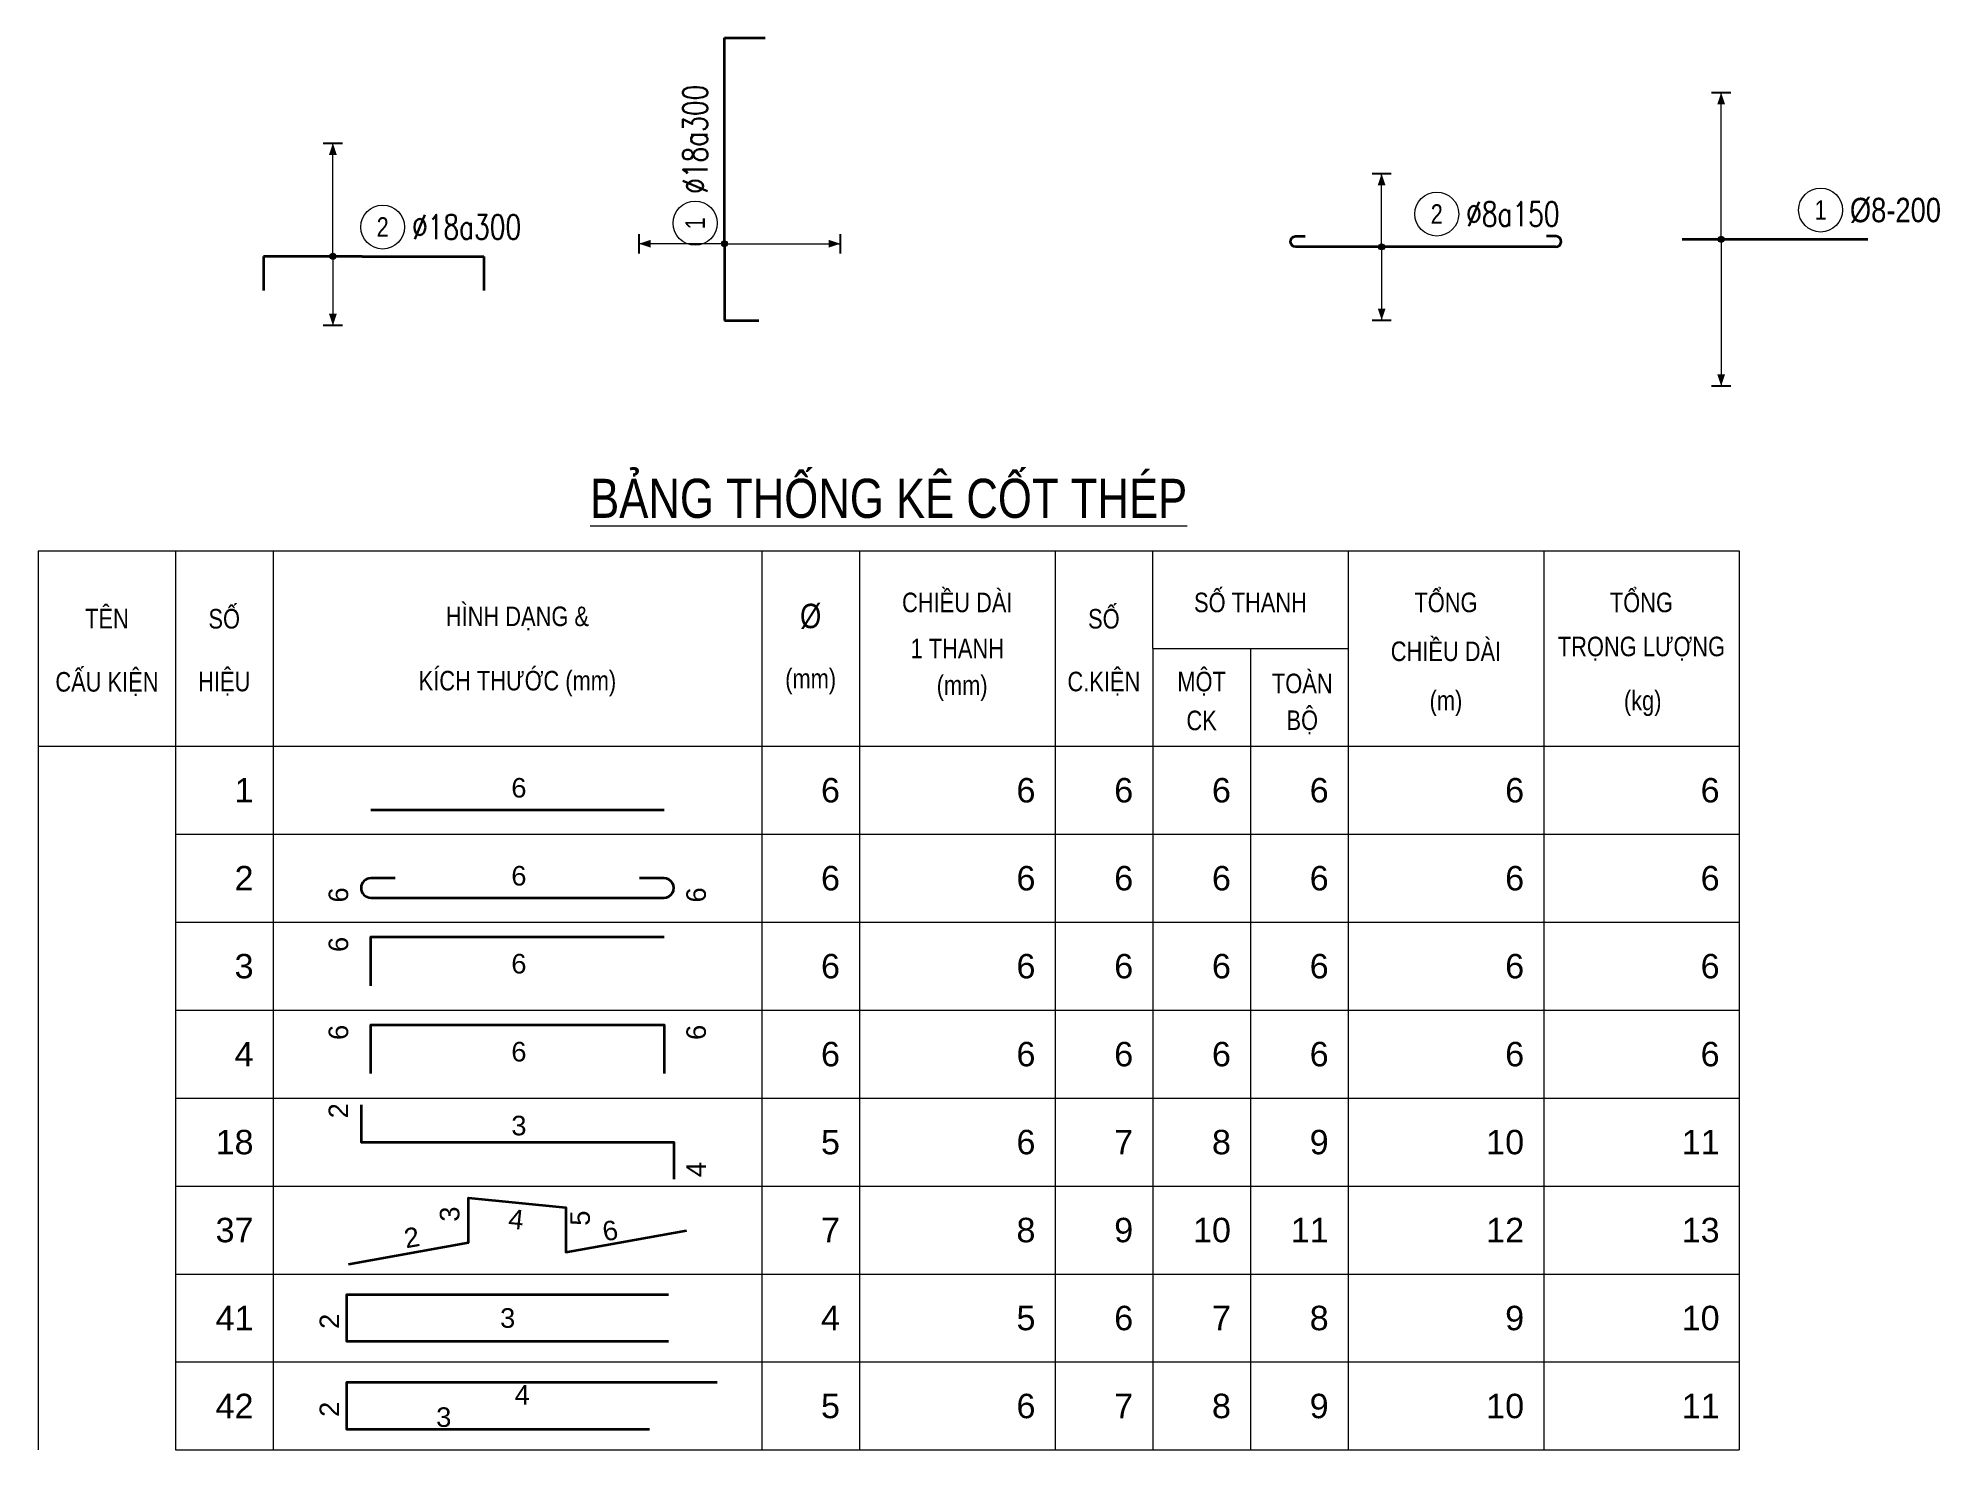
# Model space of a CAD drawing. Header units: millimetres. Extents: x -134772 to 84392, y -129535 to 67259.
# Drawn here: x -86639 to -67180, y -74582 to -60136 of the extents above; entities that cross this region are included whole.
import ezdxf
from ezdxf.enums import TextEntityAlignment as Align

# ---------------------------------------------------------------- set-up
doc = ezdxf.new("R2010")
doc.units = ezdxf.units.MM
doc.header["$MEASUREMENT"] = 0
doc.linetypes.add('HIDDEN', pattern=[0.375, 0.25, -0.125])
for name, color, linetype, lineweight in [('kata_text', 7, 'Continuous', 30), ('kata_thep - H', 1, 'Continuous', 35), ('kata_thep - V', 2, 'HIDDEN', 35), ('NDC_S_DIM', 1, 'Continuous', 9), ('NDC_S_REBAR', 4, 'Continuous', 35), ('NDC_S_VN TEXT', 7, 'Continuous', 9), ('NDC_Table', 3, 'Continuous', 20)]:
    doc.layers.add(name, color=color, linetype=linetype, lineweight=lineweight)
doc.styles.add('ARIAL', font='arial.ttf', dxfattribs={"width": 0.8})
doc.styles.add('kata_text', font='arial.ttf', dxfattribs={"width": 0.8})
doc.styles.add('NDC_EN TXT', font='romans.shx', dxfattribs={"width": 0.8})

# ---------------------------------------------------------------- blocks, each defined once
blk = doc.blocks.new('*U427')
h = blk.add_hatch(color=6)
edge = h.paths.add_edge_path()
edge.add_arc((0, 0), 0.3, 0, 360)
at = {"ltscale": 500}
for p, q in [((0, 0), (-7.85, 0)), ((-7.85, 0), (-7.85, -3.52)), ((0, 0), (21.05, 0)), ((21.05, 0), (21.05, -4.16))]:
    blk.add_line(p, q, dxfattribs=at)
at = {"layer": 'NDC_S_DIM', "color": 8}
for q in [(0, 8.75), (0, -11.85)]:
    blk.add_line((0, 0), q, dxfattribs=at)
for points in [[(-1, 8.75, 0.2, 0.2, 0), (1, 8.75, 0, 0, 0)], [(-1, -11.85, 0.2, 0.2, 0), (1, -11.85, 0, 0, 0)]]:
    blk.add_lwpolyline(points, format="xyseb", dxfattribs=at)
at = {"layer": 'NDC_S_DIM'}
blk.add_circle((2.1, 3), 2.25, dxfattribs=at)
at = {"layer": 'NDC_S_DIM', "color": 6}
blk.add_circle((0, 0), 0.3, dxfattribs=at)
at = {"layer": 'NDC_S_DIM', "color": 8}
for points in [[(-0.4, 7.55), (0, 8.75), (0.4, 7.55)], [(-0.4, -10.65), (0, -11.85), (0.4, -10.65)]]:
    blk.add_solid(points, dxfattribs=at)
at = {"layer": 'NDC_S_VN TEXT', "style": 'ARIAL', "width": 0.8}
blk.add_attdef('KHT', text='', height=2, dxfattribs=at).set_placement((2.1, 3), align=Align.MIDDLE_CENTER)
at = {"layer": 'NDC_S_VN TEXT', "color": 3, "style": 'NDC_EN TXT', "width": 0.75}
blk.add_attdef('DKT', (5.1, 1.75), '', height=2.5, dxfattribs=at)
blk = doc.blocks.new('*U174')
h = blk.add_hatch(color=6)
edge = h.paths.add_edge_path()
edge.add_arc((-4.18, 0), 0.3, 0, 360)
at = {"layer": 'NDC_S_DIM', "color": 8}
for q in [(-4.18, 7.5), (-4.18, -7.5)]:
    blk.add_line((-4.18, 0), q, dxfattribs=at)
for points in [[(-5.18, 7.5, 0.2, 0.2, 0), (-3.18, 7.5, 0, 0, 0)], [(-5.18, -7.5, 0.2, 0.2, 0), (-3.18, -7.5, 0, 0, 0)]]:
    blk.add_lwpolyline(points, format="xyseb", dxfattribs=at)
at = {"layer": 'NDC_S_DIM'}
blk.add_circle((1.46, 3.37), 2.25, dxfattribs=at)
at = {"layer": 'NDC_S_DIM', "color": 6}
blk.add_circle((-4.18, 0), 0.3, dxfattribs=at)
at = {"layer": 'NDC_S_DIM', "color": 8}
for points in [[(-4.58, 6.3), (-4.18, 7.5), (-3.78, 6.3)], [(-4.58, -6.3), (-4.18, -7.5), (-3.78, -6.3)]]:
    blk.add_solid(points, dxfattribs=at)
at = {"layer": 'NDC_S_REBAR'}
for p, q in [((0, 0), (-12.95, 0)), ((13.63, 0), (0, 0))]:
    blk.add_line(p, q, dxfattribs=at)
for points in [[(-12.95, 0, -0.96621), (-12.99, 1.1), (-11.99, 1.1)], [(13.63, 0, 0.96621), (13.67, 1.1), (12.67, 1.1)]]:
    blk.add_lwpolyline(points, format="xyb", dxfattribs=at)
at = {"layer": 'NDC_S_VN TEXT', "style": 'ARIAL', "width": 0.8}
blk.add_attdef('KHT', text='', height=2, dxfattribs=at).set_placement((1.46, 3.37), align=Align.MIDDLE_CENTER)
at = {"layer": 'NDC_S_VN TEXT', "color": 3, "style": 'NDC_EN TXT', "width": 0.75}
blk.add_attdef('DKT', (4.46, 2.12), '', height=2.5, dxfattribs=at)
blk = doc.blocks.new('*U428')
h = blk.add_hatch(color=6)
edge = h.paths.add_edge_path()
edge.add_arc((-2.99, 0), 0.3, 0, 360)
at = {"ltscale": 500}
for p, q in [((0, 0), (-10.09, 0)), ((-10.09, 0), (-10.09, -3.5)), ((0, 0), (12.46, 0)), ((12.46, 0), (12.46, -3.5))]:
    blk.add_line(p, q, dxfattribs=at)
at = {"layer": 'NDC_S_DIM', "color": 8}
for q in [(-2.99, 11.57), (-2.99, -7.07)]:
    blk.add_line((-2.99, 0), q, dxfattribs=at)
for points in [[(-3.99, 11.57, 0.2, 0.2, 0), (-1.99, 11.57, 0, 0, 0)], [(-3.99, -7.07, 0.2, 0.2, 0), (-1.99, -7.07, 0, 0, 0)]]:
    blk.add_lwpolyline(points, format="xyseb", dxfattribs=at)
at = {"layer": 'NDC_S_DIM'}
blk.add_circle((2.1, 3), 2.25, dxfattribs=at)
at = {"layer": 'NDC_S_DIM', "color": 6}
blk.add_circle((-2.99, 0), 0.3, dxfattribs=at)
at = {"layer": 'NDC_S_DIM', "color": 8}
for points in [[(-3.39, 10.37), (-2.99, 11.57), (-2.59, 10.37)], [(-3.39, -5.87), (-2.99, -7.07), (-2.59, -5.87)]]:
    blk.add_solid(points, dxfattribs=at)
at = {"layer": 'NDC_S_VN TEXT', "style": 'ARIAL', "width": 0.8}
blk.add_attdef('KHT', text='', height=2, dxfattribs=at).set_placement((2.1, 3), align=Align.MIDDLE_CENTER)
at = {"layer": 'NDC_S_VN TEXT', "color": 3, "style": 'NDC_EN TXT', "width": 0.75}
blk.add_attdef('DKT', (5.1, 1.75), '', height=2.5, dxfattribs=at)
blk = doc.blocks.new('dang01')
at = {"layer": 'NDC_S_REBAR'}
blk.add_line((3405, -650), (6405, -650), dxfattribs=at)
at = {"layer": 'NDC_Table'}
for p, q in [((0, 0), (0, -900)), ((1405, 0), (1405, -900)), ((2405, 0), (2405, -900)), ((7405, 0), (7405, -900)), ((8405, 0), (8405, -900)), ((10405, 0), (10405, -900)), ((11405, 0), (11405, -900)), ((12405, 0), (12405, -900)), ((13405, 0), (13405, -900)), ((15405, 0), (15405, -900)), ((17405, 0), (17405, -900)), ((1405, -900), (17405, -900))]:
    blk.add_line(p, q, dxfattribs=at)
at = {"layer": 'NDC_S_VN TEXT', "style": 'ARIAL'}
for p in [(2205, -450), (8205, -450), (10205, -450), (11205, -450), (12205, -450), (13205, -450), (15205, -450), (17205, -450)]:
    blk.add_attdef('D03', text='', height=250, dxfattribs=at).set_placement(p, align=Align.MIDDLE_RIGHT)
blk.add_attdef('00000000', text='', height=200, dxfattribs=at).set_placement((4920, -425), align=Align.MIDDLE_CENTER)
blk = doc.blocks.new('dang02')
at = {"layer": 'NDC_S_REBAR'}
blk.add_lwpolyline([(3655, -450), (3405, -450, 1), (3405, -650), (6405, -650, 1.000854), (6405, -450), (6155, -450)], format="xyb", dxfattribs=at)
at = {"layer": 'NDC_Table'}
for p, q in [((0, 0), (0, -900)), ((1405, 0), (1405, -900)), ((2405, 0), (2405, -900)), ((7405, 0), (7405, -900)), ((8405, 0), (8405, -900)), ((10405, 0), (10405, -900)), ((11405, 0), (11405, -900)), ((12405, 0), (12405, -900)), ((13405, 0), (13405, -900)), ((15405, 0), (15405, -900)), ((17405, 0), (17405, -900)), ((1405, -900), (17405, -900))]:
    blk.add_line(p, q, dxfattribs=at)
at = {"layer": 'NDC_S_VN TEXT', "style": 'ARIAL'}
for p in [(2205, -450), (8205, -450), (10205, -450), (11205, -450), (12205, -450), (13205, -450), (15205, -450), (17205, -450)]:
    blk.add_attdef('D03', text='', height=250, dxfattribs=at).set_placement(p, align=Align.MIDDLE_RIGHT)
for p in [(3073, -699), (6733, -699)]:
    blk.add_attdef('D03', text='', height=200, rotation=90, dxfattribs=at).set_placement(p, align=Align.MIDDLE_LEFT)
blk.add_attdef('D03', text='', height=200, dxfattribs=at).set_placement((4920, -425), align=Align.MIDDLE_CENTER)
blk = doc.blocks.new('dang03')
at = {"layer": 'NDC_S_REBAR'}
blk.add_lwpolyline([(3405, -650), (3405, -150), (6405, -150)], dxfattribs=at)
at = {"layer": 'NDC_Table'}
for p, q in [((0, 0), (0, -900)), ((1405, 0), (1405, -900)), ((2405, 0), (2405, -900)), ((7405, 0), (7405, -900)), ((8405, 0), (8405, -900)), ((10405, 0), (10405, -900)), ((11405, 0), (11405, -900)), ((12405, 0), (12405, -900)), ((13405, 0), (13405, -900)), ((15405, 0), (15405, -900)), ((17405, 0), (17405, -900)), ((1405, -900), (17405, -900))]:
    blk.add_line(p, q, dxfattribs=at)
at = {"layer": 'NDC_S_VN TEXT', "style": 'ARIAL'}
blk.add_attdef('09', text='', height=200, rotation=90, dxfattribs=at).set_placement((3073, -150), align=Align.MIDDLE_RIGHT)
for tag, p in [('10', (2205, -450)), ('07', (8205, -450)), ('06', (10205, -450)), ('05', (11205, -450)), ('04', (12205, -450)), ('03', (13205, -450)), ('02', (15205, -450)), ('01', (17205, -450))]:
    blk.add_attdef(tag, text='', height=250, dxfattribs=at).set_placement(p, align=Align.MIDDLE_RIGHT)
blk.add_attdef('08', text='', height=200, dxfattribs=at).set_placement((4920, -425), align=Align.MIDDLE_CENTER)
blk = doc.blocks.new('dang04')
at = {"layer": 'NDC_S_REBAR'}
blk.add_lwpolyline([(3405, -650), (3405, -150), (6405, -150), (6405, -650)], dxfattribs=at)
at = {"layer": 'NDC_Table'}
for p, q in [((0, 0), (0, -900)), ((1405, 0), (1405, -900)), ((2405, 0), (2405, -900)), ((7405, 0), (7405, -900)), ((8405, 0), (8405, -900)), ((10405, 0), (10405, -900)), ((11405, 0), (11405, -900)), ((12405, 0), (12405, -900)), ((13405, 0), (13405, -900)), ((15405, 0), (15405, -900)), ((17405, 0), (17405, -900)), ((1405, -900), (17405, -900))]:
    blk.add_line(p, q, dxfattribs=at)
at = {"layer": 'NDC_S_VN TEXT', "style": 'ARIAL'}
for p in [(3073, -150), (6733, -150)]:
    blk.add_attdef('D03', text='', height=200, rotation=90, dxfattribs=at).set_placement(p, align=Align.MIDDLE_RIGHT)
for p in [(2205, -450), (8205, -450), (10205, -450), (11205, -450), (12205, -450), (13205, -450), (15205, -450), (17205, -450)]:
    blk.add_attdef('D03', text='', height=250, dxfattribs=at).set_placement(p, align=Align.MIDDLE_RIGHT)
blk.add_attdef('D03', text='', height=200, dxfattribs=at).set_placement((4920, -425), align=Align.MIDDLE_CENTER)
blk = doc.blocks.new('dang18')
at = {"layer": 'NDC_S_REBAR'}
blk.add_lwpolyline([(3305, -69), (3305, -450), (6505, -450), (6505, -831)], dxfattribs=at)
at = {"layer": 'NDC_Table'}
for p, q in [((0, 0), (0, -900)), ((1405, 0), (1405, -900)), ((2405, 0), (2405, -900)), ((7405, 0), (7405, -900)), ((8405, 0), (8405, -900)), ((10405, 0), (10405, -900)), ((11405, 0), (11405, -900)), ((12405, 0), (12405, -900)), ((13405, 0), (13405, -900)), ((15405, 0), (15405, -900)), ((17405, 0), (17405, -900)), ((1405, -900), (17405, -900))]:
    blk.add_line(p, q, dxfattribs=at)
at = {"layer": 'NDC_S_VN TEXT', "style": 'ARIAL'}
blk.add_attdef('002', text='', height=200, rotation=90, dxfattribs=at).set_placement((3073, -52), align=Align.MIDDLE_RIGHT)
blk.add_attdef('003', text='', height=200, dxfattribs=at).set_placement((4920, -281), align=Align.MIDDLE_CENTER)
for tag, p in [('001', (2205, -450)), ('005', (8205, -450)), ('006', (10205, -450)), ('007', (11205, -450)), ('008', (12205, -450)), ('009', (13205, -450)), ('010', (15205, -450)), ('011', (17205, -450))]:
    blk.add_attdef(tag, text='', height=250, dxfattribs=at).set_placement(p, align=Align.MIDDLE_RIGHT)
blk.add_attdef('004', text='', height=200, rotation=90, dxfattribs=at).set_placement((6733, -809), align=Align.MIDDLE_LEFT)
blk = doc.blocks.new('dang37')
at = {"layer": 'NDC_S_REBAR'}
blk.add_lwpolyline([(3175, -799), (4405, -579), (4405, -122), (5400, -220), (5400, -677), (6636, -455)], dxfattribs=at)
at = {"layer": 'NDC_Table'}
for p, q in [((0, 0), (0, -900)), ((1405, 0), (1405, -900)), ((2405, 0), (2405, -900)), ((7405, 0), (7405, -900)), ((8405, 0), (8405, -900)), ((10405, 0), (10405, -900)), ((11405, 0), (11405, -900)), ((12405, 0), (12405, -900)), ((13405, 0), (13405, -900)), ((15405, 0), (15405, -900)), ((17405, 0), (17405, -900)), ((1405, -900), (17405, -900))]:
    blk.add_line(p, q, dxfattribs=at)
at = {"layer": 'NDC_S_VN TEXT', "style": 'ARIAL'}
for tag, rotation, p in [('003', 90, (4211, -287)), ('005', 90, (5546, -328)), ('004', 354, (4892, -340))]:
    blk.add_attdef(tag, text='', height=200, rotation=rotation, dxfattribs=at).set_placement(p, align=Align.MIDDLE_CENTER)
for tag, p in [('001', (2205, -450)), ('007', (8205, -450)), ('008', (10205, -450)), ('009', (11205, -450)), ('010', (12205, -450)), ('011', (13205, -450)), ('012', (15205, -450)), ('013', (17205, -450))]:
    blk.add_attdef(tag, text='', height=250, dxfattribs=at).set_placement(p, align=Align.MIDDLE_RIGHT)
blk.add_attdef('006', text='', height=200, rotation=10, dxfattribs=at).set_placement((5777, -469), align=Align.MIDDLE_LEFT)
blk.add_attdef('002', text='', height=200, rotation=10, dxfattribs=at).set_placement((3852, -683), align=Align.BOTTOM_CENTER)
blk = doc.blocks.new('dang41')
at = {"layer": 'NDC_S_REBAR'}
blk.add_lwpolyline([(6449, -692), (3161, -692), (3161, -208), (6449, -208)], dxfattribs=at)
at = {"layer": 'NDC_Table'}
for p, q in [((0, 0), (0, -900)), ((1405, 0), (1405, -900)), ((2405, 0), (2405, -900)), ((7405, 0), (7405, -900)), ((8405, 0), (8405, -900)), ((10405, 0), (10405, -900)), ((11405, 0), (11405, -900)), ((12405, 0), (12405, -900)), ((13405, 0), (13405, -900)), ((15405, 0), (15405, -900)), ((17405, 0), (17405, -900)), ((1405, -900), (17405, -900))]:
    blk.add_line(p, q, dxfattribs=at)
at = {"layer": 'NDC_S_VN TEXT', "style": 'ARIAL'}
for tag, p in [('001', (2205, -450)), ('004', (8205, -450)), ('005', (10205, -450)), ('006', (11205, -450)), ('007', (12205, -450)), ('08', (13205, -450)), ('009', (15205, -450)), ('010', (17205, -450))]:
    blk.add_attdef(tag, text='', height=250, dxfattribs=at).set_placement(p, align=Align.MIDDLE_RIGHT)
blk.add_attdef('002', text='', height=200, rotation=90, dxfattribs=at).set_placement((2981, -484), align=Align.MIDDLE_CENTER)
blk.add_attdef('003', text='', height=200, dxfattribs=at).set_placement((4805, -450), align=Align.MIDDLE_CENTER)
blk = doc.blocks.new('dang42')
at = {"layer": 'NDC_S_REBAR'}
blk.add_lwpolyline([(6257, -692), (3161, -692), (3161, -208), (6949, -208)], dxfattribs=at)
at = {"layer": 'NDC_Table'}
for p, q in [((0, 0), (0, -900)), ((1405, 0), (1405, -900)), ((2405, 0), (2405, -900)), ((7405, 0), (7405, -900)), ((8405, 0), (8405, -900)), ((10405, 0), (10405, -900)), ((11405, 0), (11405, -900)), ((12405, 0), (12405, -900)), ((13405, 0), (13405, -900)), ((15405, 0), (15405, -900)), ((17405, 0), (17405, -900)), ((1405, -900), (17405, -900))]:
    blk.add_line(p, q, dxfattribs=at)
at = {"layer": 'NDC_S_VN TEXT', "style": 'ARIAL'}
for tag, p in [('001', (2205, -450)), ('005', (8205, -450)), ('006', (10205, -450)), ('007', (11205, -450)), ('008', (12205, -450)), ('09', (13205, -450)), ('010', (15205, -450)), ('011', (17205, -450))]:
    blk.add_attdef(tag, text='', height=250, dxfattribs=at).set_placement(p, align=Align.MIDDLE_RIGHT)
blk.add_attdef('002', text='', height=200, rotation=90, dxfattribs=at).set_placement((2981, -484), align=Align.MIDDLE_CENTER)
for tag, p in [('004', (4954, -335)), ('003', (4151, -564))]:
    blk.add_attdef(tag, text='', height=200, dxfattribs=at).set_placement(p, align=Align.MIDDLE_CENTER)
blk = doc.blocks.new('Tieude')
at = {"layer": 'NDC_Table'}
for p, q in [((0, 2000), (0, 0)), ((0, 2000), (17405, 2000)), ((1405, 2000), (1405, 0)), ((2405, 2000), (2405, 0)), ((7405, 2000), (7405, 0)), ((8405, 2000), (8405, 0)), ((10405, 2000), (10405, 0)), ((11405, 1000), (11405, 2000)), ((13405, 2000), (13405, 0)), ((15405, 2000), (15405, 0)), ((17405, 2000), (17405, 0)), ((11405, 1000), (13405, 1000)), ((11405, 1000), (11405, 0)), ((12405, 1000), (12405, 0)), ((0, 0), (17405, 0))]:
    blk.add_line(p, q, dxfattribs=at)
at = {"layer": 'NDC_S_VN TEXT', "style": 'ARIAL', "width": 0.8}
for s, height, p in [('%%UBẢNG THỐNG KÊ CỐT THÉP', 400, (8703, 2594)), ('CHIỀU DÀI', 200, (9405, 1500)), ('SỐ THANH', 200, (12405, 1500)), ('TỔNG', 200, (14405, 1500)), ('TỔNG', 200, (16405, 1500)), ('TÊN', 200, (705, 1333)), ('SỐ', 200, (1905, 1333)), ('HÌNH DẠNG &', 200, (4905, 1333)), ('%%C', 250, (7905, 1333)), ('SỐ', 200, (10905, 1333)), ('1 THANH', 200, (9405, 1000)), ('CHIỀU DÀI', 200, (14405, 1000)), ('TRỌNG LƯỢNG', 200, (16405, 1000)), ('CẤU KIỆN', 200, (705, 667)), ('HIỆU', 200, (1905, 667)), ('KÍCH THƯỚC (mm)', 200, (4905, 667)), ('(mm)', 200, (7905, 667)), ('C.KIỆN', 200, (10905, 667)), ('MỘT', 200, (11905, 667)), ('TOÀN', 200, (12935, 667)), ('(mm)', 200, (9455, 599)), ('BỘ', 200, (12935, 271)), ('(m)', 200, (14405, 443)), ('(kg)', 200, (16418, 443)), ('CK', 200, (11905, 264))]:
    blk.add_text(s, height=height, dxfattribs=at).set_placement(p, align=Align.MIDDLE)
blk = doc.blocks.new('Bo tri thep bien phap')
h = blk.add_hatch(color=6)
edge = h.paths.add_edge_path()
edge.add_arc((-3, 0), 0.3, 0, 360)
at = {"layer": 'NDC_S_DIM', "color": 8}
for q in [(-3, 15), (-3, -15)]:
    blk.add_line((-3, 0), q, dxfattribs=at)
for points in [[(-4, 15, 0.2, 0.2, 0), (-2, 15, 0, 0, 0)], [(-4, -15, 0.2, 0.2, 0), (-2, -15, 0, 0, 0)]]:
    blk.add_lwpolyline(points, format="xyseb", dxfattribs=at)
at = {"layer": 'NDC_S_DIM'}
blk.add_circle((7.17, 3), 2.25, dxfattribs=at)
at = {"layer": 'NDC_S_DIM', "color": 6}
blk.add_circle((-3, 0), 0.3, dxfattribs=at)
at = {"layer": 'NDC_S_DIM', "color": 8}
for points in [[(-3.4, 13.8), (-3, 15), (-2.6, 13.8)], [(-3.4, -13.8), (-3, -15), (-2.6, -13.8)]]:
    blk.add_solid(points, dxfattribs=at)
at = {"layer": 'NDC_S_REBAR'}
for p, q in [((0, 0), (-7, 0)), ((12, 0), (0, 0))]:
    blk.add_line(p, q, dxfattribs=at)
at = {"layer": 'NDC_S_VN TEXT', "style": 'ARIAL', "width": 0.8}
blk.add_attdef('KHT', text='', height=2, dxfattribs=at).set_placement((7.17, 3), align=Align.MIDDLE_CENTER)
at = {"layer": 'NDC_S_VN TEXT', "color": 3, "style": 'NDC_EN TXT', "width": 0.75}
blk.add_attdef('DKT', (10.17, 1.75), '', height=2.5, dxfattribs=at)
blk = doc.blocks.new('Iso san')
at = {"layer": 'kata_text'}
blk.add_blockref('Tieude', (0, 0), dxfattribs=at)
ref = blk.add_blockref('dang01', (0, 0), dxfattribs=at)
ref.add_attrib('D03', '1', dxfattribs={"height": 250, "style": 'kata_text'}).set_placement((2205, -450), align=Align.MIDDLE_RIGHT)
ref.add_attrib('00000000', '6', dxfattribs={"height": 200, "style": 'kata_text'}).set_placement((4920, -425), align=Align.MIDDLE_CENTER)
ref.add_attrib('D03', '6', dxfattribs={"height": 250, "style": 'kata_text'}).set_placement((8205, -450), align=Align.MIDDLE_RIGHT)
ref.add_attrib('D03', '6', dxfattribs={"height": 250, "style": 'kata_text'}).set_placement((10205, -450), align=Align.MIDDLE_RIGHT)
ref.add_attrib('D03', '6', dxfattribs={"height": 250, "style": 'kata_text'}).set_placement((11205, -450), align=Align.MIDDLE_RIGHT)
ref.add_attrib('D03', '6', dxfattribs={"height": 250, "style": 'kata_text'}).set_placement((12205, -450), align=Align.MIDDLE_RIGHT)
ref.add_attrib('D03', '6', dxfattribs={"height": 250, "style": 'kata_text'}).set_placement((13205, -450), align=Align.MIDDLE_RIGHT)
ref.add_attrib('D03', '6', dxfattribs={"height": 250, "style": 'kata_text'}).set_placement((15205, -450), align=Align.MIDDLE_RIGHT)
ref.add_attrib('D03', '6', dxfattribs={"height": 250, "style": 'kata_text'}).set_placement((17205, -450), align=Align.MIDDLE_RIGHT)
ref = blk.add_blockref('dang02', (0, -900), dxfattribs=at)
ref.add_attrib('D03', '2', dxfattribs={"height": 250, "style": 'kata_text'}).set_placement((2205, -1350), align=Align.MIDDLE_RIGHT)
ref.add_attrib('D03', '6', dxfattribs={"height": 200, "rotation": 90, "style": 'kata_text'}).set_placement((3073, -1599), align=Align.MIDDLE_LEFT)
ref.add_attrib('D03', '6', dxfattribs={"height": 200, "style": 'kata_text'}).set_placement((4920, -1325), align=Align.MIDDLE_CENTER)
ref.add_attrib('D03', '6', dxfattribs={"height": 200, "rotation": 90, "style": 'kata_text'}).set_placement((6733, -1599), align=Align.MIDDLE_LEFT)
ref.add_attrib('D03', '6', dxfattribs={"height": 250, "style": 'kata_text'}).set_placement((8205, -1350), align=Align.MIDDLE_RIGHT)
ref.add_attrib('D03', '6', dxfattribs={"height": 250, "style": 'kata_text'}).set_placement((10205, -1350), align=Align.MIDDLE_RIGHT)
ref.add_attrib('D03', '6', dxfattribs={"height": 250, "style": 'kata_text'}).set_placement((11205, -1350), align=Align.MIDDLE_RIGHT)
ref.add_attrib('D03', '6', dxfattribs={"height": 250, "style": 'kata_text'}).set_placement((12205, -1350), align=Align.MIDDLE_RIGHT)
ref.add_attrib('D03', '6', dxfattribs={"height": 250, "style": 'kata_text'}).set_placement((13205, -1350), align=Align.MIDDLE_RIGHT)
ref.add_attrib('D03', '6', dxfattribs={"height": 250, "style": 'kata_text'}).set_placement((15205, -1350), align=Align.MIDDLE_RIGHT)
ref.add_attrib('D03', '6', dxfattribs={"height": 250, "style": 'kata_text'}).set_placement((17205, -1350), align=Align.MIDDLE_RIGHT)
ref = blk.add_blockref('dang03', (0, -1800), dxfattribs=at)
ref.add_attrib('10', '3', dxfattribs={"height": 250, "style": 'kata_text'}).set_placement((2205, -2250), align=Align.MIDDLE_RIGHT)
ref.add_attrib('09', '6', dxfattribs={"height": 200, "rotation": 90, "style": 'kata_text'}).set_placement((3073, -1950), align=Align.MIDDLE_RIGHT)
ref.add_attrib('08', '6', dxfattribs={"height": 200, "style": 'kata_text'}).set_placement((4920, -2225), align=Align.MIDDLE_CENTER)
ref.add_attrib('07', '6', dxfattribs={"height": 250, "style": 'kata_text'}).set_placement((8205, -2250), align=Align.MIDDLE_RIGHT)
ref.add_attrib('06', '6', dxfattribs={"height": 250, "style": 'kata_text'}).set_placement((10205, -2250), align=Align.MIDDLE_RIGHT)
ref.add_attrib('05', '6', dxfattribs={"height": 250, "style": 'kata_text'}).set_placement((11205, -2250), align=Align.MIDDLE_RIGHT)
ref.add_attrib('04', '6', dxfattribs={"height": 250, "style": 'kata_text'}).set_placement((12205, -2250), align=Align.MIDDLE_RIGHT)
ref.add_attrib('03', '6', dxfattribs={"height": 250, "style": 'kata_text'}).set_placement((13205, -2250), align=Align.MIDDLE_RIGHT)
ref.add_attrib('02', '6', dxfattribs={"height": 250, "style": 'kata_text'}).set_placement((15205, -2250), align=Align.MIDDLE_RIGHT)
ref.add_attrib('01', '6', dxfattribs={"height": 250, "style": 'kata_text'}).set_placement((17205, -2250), align=Align.MIDDLE_RIGHT)
ref = blk.add_blockref('dang04', (0, -2700), dxfattribs=at)
ref.add_attrib('D03', '4', dxfattribs={"height": 250, "style": 'kata_text'}).set_placement((2205, -3150), align=Align.MIDDLE_RIGHT)
ref.add_attrib('D03', '6', dxfattribs={"height": 200, "rotation": 90, "style": 'kata_text'}).set_placement((3073, -2850), align=Align.MIDDLE_RIGHT)
ref.add_attrib('D03', '6', dxfattribs={"height": 200, "style": 'kata_text'}).set_placement((4920, -3125), align=Align.MIDDLE_CENTER)
ref.add_attrib('D03', '6', dxfattribs={"height": 200, "rotation": 90, "style": 'kata_text'}).set_placement((6733, -2850), align=Align.MIDDLE_RIGHT)
ref.add_attrib('D03', '6', dxfattribs={"height": 250, "style": 'kata_text'}).set_placement((8205, -3150), align=Align.MIDDLE_RIGHT)
ref.add_attrib('D03', '6', dxfattribs={"height": 250, "style": 'kata_text'}).set_placement((10205, -3150), align=Align.MIDDLE_RIGHT)
ref.add_attrib('D03', '6', dxfattribs={"height": 250, "style": 'kata_text'}).set_placement((11205, -3150), align=Align.MIDDLE_RIGHT)
ref.add_attrib('D03', '6', dxfattribs={"height": 250, "style": 'kata_text'}).set_placement((12205, -3150), align=Align.MIDDLE_RIGHT)
ref.add_attrib('D03', '6', dxfattribs={"height": 250, "style": 'kata_text'}).set_placement((13205, -3150), align=Align.MIDDLE_RIGHT)
ref.add_attrib('D03', '6', dxfattribs={"height": 250, "style": 'kata_text'}).set_placement((15205, -3150), align=Align.MIDDLE_RIGHT)
ref.add_attrib('D03', '6', dxfattribs={"height": 250, "style": 'kata_text'}).set_placement((17205, -3150), align=Align.MIDDLE_RIGHT)
ref = blk.add_blockref('dang18', (0, -3600), dxfattribs=at)
ref.add_attrib('001', '18', dxfattribs={"height": 250, "style": 'kata_text'}).set_placement((2205, -4050), align=Align.MIDDLE_RIGHT)
ref.add_attrib('002', '2', dxfattribs={"height": 200, "rotation": 90, "style": 'kata_text'}).set_placement((3073, -3652), align=Align.MIDDLE_RIGHT)
ref.add_attrib('003', '3', dxfattribs={"height": 200, "style": 'kata_text'}).set_placement((4920, -3881), align=Align.MIDDLE_CENTER)
ref.add_attrib('004', '4', dxfattribs={"height": 200, "rotation": 90, "style": 'kata_text'}).set_placement((6733, -4409), align=Align.MIDDLE_LEFT)
ref.add_attrib('005', '5', dxfattribs={"height": 250, "style": 'kata_text'}).set_placement((8205, -4050), align=Align.MIDDLE_RIGHT)
ref.add_attrib('006', '6', dxfattribs={"height": 250, "style": 'kata_text'}).set_placement((10205, -4050), align=Align.MIDDLE_RIGHT)
ref.add_attrib('007', '7', dxfattribs={"height": 250, "style": 'kata_text'}).set_placement((11205, -4050), align=Align.MIDDLE_RIGHT)
ref.add_attrib('008', '8', dxfattribs={"height": 250, "style": 'kata_text'}).set_placement((12205, -4050), align=Align.MIDDLE_RIGHT)
ref.add_attrib('009', '9', dxfattribs={"height": 250, "style": 'kata_text'}).set_placement((13205, -4050), align=Align.MIDDLE_RIGHT)
ref.add_attrib('010', '10', dxfattribs={"height": 250, "style": 'kata_text'}).set_placement((15205, -4050), align=Align.MIDDLE_RIGHT)
ref.add_attrib('011', '11', dxfattribs={"height": 250, "style": 'kata_text'}).set_placement((17205, -4050), align=Align.MIDDLE_RIGHT)
ref = blk.add_blockref('dang37', (0, -4500), dxfattribs=at)
ref.add_attrib('001', '37', dxfattribs={"height": 250, "style": 'kata_text'}).set_placement((2205, -4950), align=Align.MIDDLE_RIGHT)
ref.add_attrib('002', '2', dxfattribs={"height": 200, "rotation": 10, "style": 'kata_text'}).set_placement((3852, -5183), align=Align.BOTTOM_CENTER)
ref.add_attrib('003', '3', dxfattribs={"height": 200, "rotation": 90, "style": 'kata_text'}).set_placement((4211, -4787), align=Align.MIDDLE_CENTER)
ref.add_attrib('004', '4', dxfattribs={"height": 200, "rotation": 354, "style": 'kata_text'}).set_placement((4892, -4840), align=Align.MIDDLE_CENTER)
ref.add_attrib('005', '5', dxfattribs={"height": 200, "rotation": 90, "style": 'kata_text'}).set_placement((5546, -4828), align=Align.MIDDLE_CENTER)
ref.add_attrib('006', '6', dxfattribs={"height": 200, "rotation": 10, "style": 'kata_text'}).set_placement((5777, -4969), align=Align.MIDDLE_LEFT)
ref.add_attrib('007', '7', dxfattribs={"height": 250, "style": 'kata_text'}).set_placement((8205, -4950), align=Align.MIDDLE_RIGHT)
ref.add_attrib('008', '8', dxfattribs={"height": 250, "style": 'kata_text'}).set_placement((10205, -4950), align=Align.MIDDLE_RIGHT)
ref.add_attrib('009', '9', dxfattribs={"height": 250, "style": 'kata_text'}).set_placement((11205, -4950), align=Align.MIDDLE_RIGHT)
ref.add_attrib('010', '10', dxfattribs={"height": 250, "style": 'kata_text'}).set_placement((12205, -4950), align=Align.MIDDLE_RIGHT)
ref.add_attrib('011', '11', dxfattribs={"height": 250, "style": 'kata_text'}).set_placement((13205, -4950), align=Align.MIDDLE_RIGHT)
ref.add_attrib('012', '12', dxfattribs={"height": 250, "style": 'kata_text'}).set_placement((15205, -4950), align=Align.MIDDLE_RIGHT)
ref.add_attrib('013', '13', dxfattribs={"height": 250, "style": 'kata_text'}).set_placement((17205, -4950), align=Align.MIDDLE_RIGHT)
ref = blk.add_blockref('dang41', (0, -5400), dxfattribs=at)
ref.add_attrib('001', '41', dxfattribs={"height": 250, "style": 'kata_text'}).set_placement((2205, -5850), align=Align.MIDDLE_RIGHT)
ref.add_attrib('003', '3', dxfattribs={"height": 200, "style": 'kata_text'}).set_placement((4805, -5850), align=Align.MIDDLE_CENTER)
ref.add_attrib('002', '2', dxfattribs={"height": 200, "rotation": 90, "style": 'kata_text'}).set_placement((2981, -5884), align=Align.MIDDLE_CENTER)
ref.add_attrib('004', '4', dxfattribs={"height": 250, "style": 'kata_text'}).set_placement((8205, -5850), align=Align.MIDDLE_RIGHT)
ref.add_attrib('005', '5', dxfattribs={"height": 250, "style": 'kata_text'}).set_placement((10205, -5850), align=Align.MIDDLE_RIGHT)
ref.add_attrib('006', '6', dxfattribs={"height": 250, "style": 'kata_text'}).set_placement((11205, -5850), align=Align.MIDDLE_RIGHT)
ref.add_attrib('007', '7', dxfattribs={"height": 250, "style": 'kata_text'}).set_placement((12205, -5850), align=Align.MIDDLE_RIGHT)
ref.add_attrib('08', '8', dxfattribs={"height": 250, "style": 'kata_text'}).set_placement((13205, -5850), align=Align.MIDDLE_RIGHT)
ref.add_attrib('009', '9', dxfattribs={"height": 250, "style": 'kata_text'}).set_placement((15205, -5850), align=Align.MIDDLE_RIGHT)
ref.add_attrib('010', '10', dxfattribs={"height": 250, "style": 'kata_text'}).set_placement((17205, -5850), align=Align.MIDDLE_RIGHT)
ref = blk.add_blockref('dang42', (0, -6300), dxfattribs=at)
ref.add_attrib('001', '42', dxfattribs={"height": 250, "style": 'kata_text'}).set_placement((2205, -6750), align=Align.MIDDLE_RIGHT)
ref.add_attrib('003', '3', dxfattribs={"height": 200, "style": 'kata_text'}).set_placement((4151, -6864), align=Align.MIDDLE_CENTER)
ref.add_attrib('002', '2', dxfattribs={"height": 200, "rotation": 90, "style": 'kata_text'}).set_placement((2981, -6784), align=Align.MIDDLE_CENTER)
ref.add_attrib('004', '4', dxfattribs={"height": 200, "style": 'kata_text'}).set_placement((4954, -6635), align=Align.MIDDLE_CENTER)
ref.add_attrib('005', '5', dxfattribs={"height": 250, "style": 'kata_text'}).set_placement((8205, -6750), align=Align.MIDDLE_RIGHT)
ref.add_attrib('006', '6', dxfattribs={"height": 250, "style": 'kata_text'}).set_placement((10205, -6750), align=Align.MIDDLE_RIGHT)
ref.add_attrib('007', '7', dxfattribs={"height": 250, "style": 'kata_text'}).set_placement((11205, -6750), align=Align.MIDDLE_RIGHT)
ref.add_attrib('008', '8', dxfattribs={"height": 250, "style": 'kata_text'}).set_placement((12205, -6750), align=Align.MIDDLE_RIGHT)
ref.add_attrib('09', '9', dxfattribs={"height": 250, "style": 'kata_text'}).set_placement((13205, -6750), align=Align.MIDDLE_RIGHT)
ref.add_attrib('010', '10', dxfattribs={"height": 250, "style": 'kata_text'}).set_placement((15205, -6750), align=Align.MIDDLE_RIGHT)
ref.add_attrib('011', '11', dxfattribs={"height": 250, "style": 'kata_text'}).set_placement((17205, -6750), align=Align.MIDDLE_RIGHT)
at = {"layer": 'kata_thep - H'}
ref = blk.add_blockref('Bo tri thep bien phap', (17521, 5186), dxfattribs=dict(at, xscale=100, yscale=100, zscale=100))
ref.add_attrib('KHT', '1', dxfattribs={"layer": 'kata_text', "height": 200, "style": 'kata_text', "width": 0.8}).set_placement((18238, 5486), align=Align.MIDDLE_CENTER)
ref.add_attrib('DKT', '%%C8-200', (18538, 5361), dxfattribs={"layer": 'kata_text', "color": 3, "height": 250, "style": 'kata_text', "width": 0.8})
at = {"layer": 'kata_thep - H', "xscale": 100, "yscale": 100, "zscale": 100}
for name, p, values in [('*U428', (3316, 5012), {'KHT': '2', 'DKT': '%%C18a300'}), ('*U174', (14165, 5108), {'KHT': '2', 'DKT': '%%C8a150'})]:
    blk.add_blockref(name, p, dxfattribs=at).add_auto_attribs(values)
at = {"layer": 'kata_thep - V', "xscale": 100, "yscale": 100, "zscale": 100, "rotation": 90}
blk.add_blockref('*U427', (7023, 5141), dxfattribs=at).add_auto_attribs({'KHT': '1', 'DKT': '%%c18a300'})

msp = doc.modelspace()

# ---------------------------------------------------------------- block references
at = {"layer": 'NDC_S_DIM'}
msp.add_blockref('Iso san', (-86639.2, -67381.8), dxfattribs=at)

doc.saveas('drawing.dxf')
